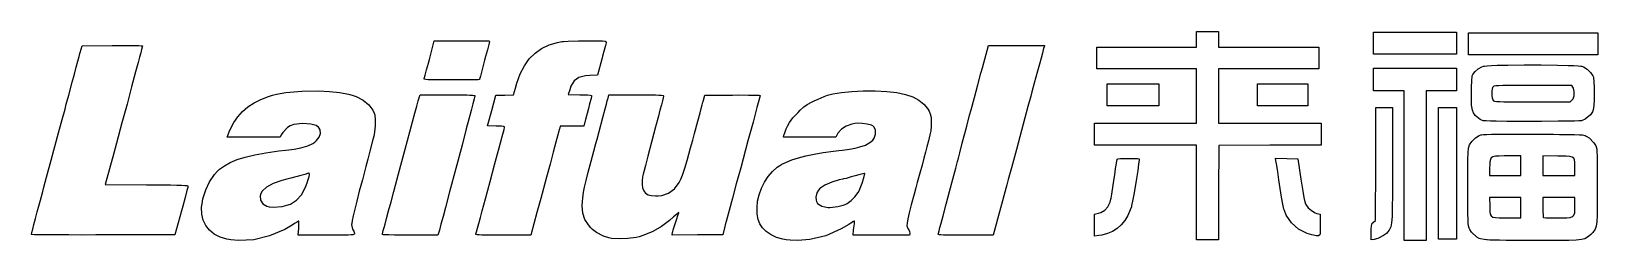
# Model space of a CAD drawing. Extents: x 2 to 2001, y 3 to 270.
import ezdxf

# ---------------------------------------------------------------- set-up
doc = ezdxf.new("R2010")
doc.units = 0

msp = doc.modelspace()

# ---------------------------------------------------------------- linework, layer by layer
for p, q in [((1489, 259.655484), (1489, 269.655484)), ((1489, 269.655484), (1503, 269.655484)), ((1503, 269.655484), (1517, 269.655484)), ((1517, 269.655484), (1517, 259.655484)), ((1715, 254.655484), (1715, 268.655484)), ((1715, 268.655484), (1768, 268.655484)), ((1768, 268.655484), (1821, 268.655484)), ((1821, 268.655484), (1821, 254.655484)), ((1836, 253.655484), (1836, 267.655484)), ((1836, 267.655484), (1918.5, 267.655484)), ((1918.5, 267.655484), (2001, 267.655484)), ((2001, 267.655484), (2001, 253.655484)), ((63.054296, 237.538711), (64.116386, 241.491299)), ((64.116386, 241.491299), (64.427996, 242.655484)), ((64.427996, 242.655484), (66.696134, 251.155484)), ((66.696134, 251.155484), (105.348067, 251.417227)), ((105.348067, 251.417227), (113.112425, 251.460516)), ((113.112425, 251.460516), (126.919922, 251.485297)), ((126.919922, 251.485297), (135.145254, 251.452935)), ((135.145254, 251.452935), (139.317133, 251.408587)), ((139.317133, 251.408587), (142.254718, 251.346946)), ((141.608675, 242.075719), (140.130357, 236.525388)), ((142.754207, 246.397564), (141.608675, 242.075719)), ((142.254718, 251.346946), (143.799474, 251.268805)), ((143.542252, 249.398922), (142.754207, 246.397564)), ((143.94811, 250.987793), (143.542252, 249.398922)), ((143.799474, 251.268805), (144, 251.223796)), ((144, 251.223796), (143.94811, 250.987793)), ((510.014919, 233.905484), (516.323461, 257.655484)), ((516.323461, 257.655484), (551.661731, 257.655484)), ((551.661731, 257.655484), (558.760444, 257.647677)), ((558.760444, 257.647677), (571.384212, 257.589932)), ((571.384212, 257.589932), (578.904379, 257.515934)), ((578.904379, 257.515934), (582.7186, 257.45493)), ((584.127686, 246.280364), (581.805713, 237.592394)), ((582.7186, 257.45493), (585.404343, 257.386418)), ((585.885986, 252.919016), (584.127686, 246.280364)), ((585.404343, 257.386418), (586.816665, 257.311968)), ((586.867334, 256.703086), (585.885986, 252.919016)), ((586.816665, 257.311968), (587, 257.273006)), ((587, 257.273006), (586.867334, 256.703086)), ((637.543735, 234.457331), (644.883173, 241.797795)), ((644.883173, 241.797795), (653.288397, 247.726306)), ((653.288397, 247.726306), (662.797505, 252.280967)), ((662.797505, 252.280967), (673.448595, 255.499881)), ((673.448595, 255.499881), (679.214289, 256.620341)), ((679.214289, 256.620341), (680.994692, 256.825399)), ((680.994692, 256.825399), (687.069882, 257.190922)), ((687.069882, 257.190922), (700.521262, 257.564509)), ((700.521262, 257.564509), (710.866631, 257.64793)), ((710.866631, 257.64793), (715.051616, 257.647462)), ((715.051616, 257.647462), (721.991182, 257.629673)), ((721.991182, 257.629673), (727.21795, 257.575812)), ((727.21795, 257.575812), (730.965204, 257.469559)), ((730.965204, 257.469559), (734.322306, 257.176243)), ((733.012695, 245.56124), (731.019021, 238.107003)), ((734.594152, 251.479237), (733.012695, 245.56124)), ((734.322306, 257.176243), (735.797466, 256.449463)), ((735.571563, 255.143143), (734.594152, 251.479237)), ((735.773804, 255.905484), (735.571563, 255.143143)), ((735.797466, 256.449463), (735.773804, 255.905484)), ((1215.71892, 222.905484), (1223.461624, 251.655484)), ((1223.461624, 251.655484), (1259.298199, 251.655484)), ((1259.298199, 251.655484), (1295.134775, 251.655484)), ((1292.293278, 241.732342), (1290.592751, 235.49104)), ((1293.53875, 246.277429), (1292.293278, 241.732342)), ((1294.265955, 248.893536), (1293.53875, 246.277429)), ((1294.415453, 249.405484), (1294.265955, 248.893536)), ((1295.134775, 251.655484), (1294.415453, 249.405484)), ((1362, 235.655484), (1362, 249.655484)), ((1362, 249.655484), (1425.5, 249.655484)), ((1425.5, 249.655484), (1489, 249.655484)), ((1489, 249.655484), (1489, 259.655484)), ((1517, 259.655484), (1517, 249.655484)), ((1517, 249.655484), (1581, 249.655484)), ((1581, 249.655484), (1645, 249.655484)), ((1645, 249.655484), (1645, 235.655484)), ((1715, 240.655484), (1715, 254.655484)), ((1768, 240.655484), (1715, 240.655484)), ((1821, 240.655484), (1768, 240.655484)), ((1821, 254.655484), (1821, 240.655484)), ((1836, 239.655484), (1836, 253.655484)), ((2001, 253.655484), (2001, 239.655484)), ((57.013976, 215.123526), (59.430098, 224.084121)), ((59.430098, 224.084121), (61.467869, 231.646084)), ((61.467869, 231.646084), (63.054296, 237.538711)), ((138.343953, 229.83857), (135.140718, 217.878683)), ((140.130357, 236.525388), (138.343953, 229.83857)), ((504.584227, 213.67355), (506.415219, 220.436245)), ((506.415219, 220.436245), (508.738274, 229.109097)), ((508.738274, 229.109097), (510.014919, 233.905484)), ((579.194287, 227.869175), (576.872314, 219.169719)), ((580.5, 232.731561), (579.194287, 227.869175)), ((581.805713, 237.592394), (580.5, 232.731561)), ((625.90982, 215.388129), (631.231983, 225.66681)), ((631.231983, 225.66681), (637.543735, 234.457331)), ((729.92755, 234.028124), (724.540755, 213.900763)), ((731.019021, 238.107003), (729.92755, 234.028124)), ((1213.98983, 216.487295), (1215.71892, 222.905484)), ((1288.500379, 227.786285), (1286.079375, 218.850842)), ((1290.592751, 235.49104), (1288.500379, 227.786285)), ((1362, 221.655484), (1362, 235.655484)), ((1425.5, 221.655484), (1362, 221.655484)), ((1489, 221.655484), (1425.5, 221.655484)), ((1489, 187.155484), (1489, 221.655484)), ((1581, 221.655484), (1517, 221.655484)), ((1517, 221.655484), (1517, 187.155484)), ((1645, 221.655484), (1581, 221.655484)), ((1645, 235.655484), (1645, 221.655484)), ((1715, 208.155484), (1715, 222.655484)), ((1715, 222.655484), (1768, 222.655484)), ((1768, 222.655484), (1821, 222.655484)), ((1821, 222.655484), (1821, 208.155484)), ((1918.5, 239.655484), (1836, 239.655484)), ((1844.449195, 218.354847), (1848.339755, 221.69581)), ((1848.339755, 221.69581), (1852.957727, 224.290642)), ((1852.957727, 224.290642), (1855.387821, 225.178014)), ((1855.387821, 225.178014), (1856.380202, 225.378472)), ((1856.380202, 225.378472), (1860.024325, 225.740296)), ((1860.024325, 225.740296), (1865.629519, 226.050036)), ((1865.629519, 226.050036), (1872.894097, 226.307741)), ((1872.894097, 226.307741), (1886.242363, 226.596838)), ((1886.242363, 226.596838), (1907.032126, 226.800622)), ((1907.032126, 226.800622), (1929.029019, 226.797128)), ((2001, 239.655484), (1918.5, 239.655484)), ((1929.029019, 226.797128), (1949.819529, 226.586738)), ((1949.819529, 226.586738), (1963.168843, 226.293401)), ((1963.168843, 226.293401), (1970.434354, 226.033388)), ((1970.434354, 226.033388), (1976.040668, 225.721866)), ((1976.040668, 225.721866), (1979.686096, 225.358884)), ((1979.686096, 225.358884), (1980.6792, 225.158111)), ((1980.6792, 225.158111), (1982.896548, 224.269537)), ((1982.896548, 224.269537), (1987.562074, 221.245111)), ((1987.562074, 221.245111), (1991.84064, 217.212449)), ((49.797388, 188.379507), (54.292493, 205.035)), ((54.292493, 205.035), (57.013976, 215.123526)), ((135.140718, 217.878683), (130.021975, 198.813136)), ((503.246199, 208.905484), (503.467398, 209.641324)), ((503.501203, 208.568909), (503.246199, 208.905484)), ((503.467398, 209.641324), (504.584227, 213.67355)), ((505.584599, 208.179004), (503.501203, 208.568909)), ((508.3264, 207.987919), (505.584599, 208.179004)), ((512.325653, 207.845685), (508.3264, 207.987919)), ((517.73249, 207.746963), (512.325653, 207.845685)), ((524.697044, 207.686414), (517.73249, 207.746963)), ((533.369449, 207.658698), (524.697044, 207.686414)), ((538.393011, 207.655484), (533.369449, 207.658698)), ((545.545704, 207.664843), (538.393011, 207.655484)), ((558.265466, 207.734074), (545.545704, 207.664843)), ((565.842818, 207.82279), (558.265466, 207.734074)), ((569.686043, 207.895928), (565.842818, 207.82279)), ((572.392209, 207.978068), (569.686043, 207.895928)), ((573.815271, 208.067327), (572.392209, 207.978068)), ((574, 208.114039), (573.815271, 208.067327)), ((574.132666, 208.699241), (574, 208.114039)), ((575.114014, 212.510487), (574.132666, 208.699241)), ((576.872314, 219.169719), (575.114014, 212.510487)), ((619.698715, 197.096453), (621.539148, 203.583183)), ((621.539148, 203.583183), (625.90982, 215.388129)), ((694.873324, 206.646053), (690.732007, 199.80896)), ((700.831569, 210.853546), (694.873324, 206.646053)), ((709.384296, 212.98052), (700.831569, 210.853546)), ((714.876576, 213.4354), (709.384296, 212.98052)), ((724.540755, 213.900763), (714.876576, 213.4354)), ((1205.541545, 185.163174), (1209.938729, 201.46127)), ((1209.938729, 201.46127), (1213.98983, 216.487295)), ((1281.969956, 203.649307), (1279.003919, 192.655484)), ((1286.079375, 218.850842), (1281.969956, 203.649307)), ((1375, 188.655484), (1375, 202.655484)), ((1375, 202.655484), (1408, 202.655484)), ((1408, 202.655484), (1441, 202.655484)), ((1441, 202.655484), (1441, 188.655484)), ((1567, 188.655484), (1567, 202.655484)), ((1567, 202.655484), (1599, 202.655484)), ((1599, 202.655484), (1631, 202.655484)), ((1631, 202.655484), (1631, 188.655484)), ((1715, 193.655484), (1715, 208.155484)), ((1821, 208.155484), (1821, 193.655484)), ((1840.088842, 197.792009), (1840.464377, 207.525235)), ((1840.464377, 207.525235), (1840.832376, 211.72386)), ((1840.832376, 211.72386), (1841.038954, 212.85613)), ((1841.038954, 212.85613), (1841.771396, 214.684541)), ((1841.771396, 214.684541), (1844.449195, 218.354847)), ((1871.229403, 200.062739), (1868.372132, 199.549549)), ((1874.801031, 200.298853), (1871.229403, 200.062739)), ((1880.156195, 200.464042), (1874.801031, 200.298853)), ((1887.680703, 200.570206), (1880.156195, 200.464042)), ((1897.760364, 200.629247), (1887.680703, 200.570206)), ((1910.780987, 200.653064), (1897.760364, 200.629247)), ((1918.514725, 200.655484), (1910.780987, 200.653064)), ((1967.886592, 200.655484), (1918.514725, 200.655484)), ((1969.443296, 198.432977), (1967.886592, 200.655484)), ((1991.84064, 217.212449), (1994.898566, 212.957315)), ((1994.898566, 212.957315), (1995.709266, 210.991873)), ((1995.709266, 210.991873), (1995.867095, 210.044514)), ((1995.867095, 210.044514), (1996.142074, 206.238214)), ((1996.142074, 206.238214), (1996.407249, 197.062496)), ((46.631845, 176.655484), (49.797388, 188.379507)), ((130.021975, 198.813136), (124.115496, 176.857652)), ((286.34684, 178.352412), (295.059061, 182.83601)), ((295.059061, 182.83601), (304.634717, 186.594247)), ((304.634717, 186.594247), (309.741822, 188.197522)), ((309.741822, 188.197522), (314.951962, 189.536296)), ((314.951962, 189.536296), (326.837767, 191.67917)), ((326.837767, 191.67917), (347.172882, 193.556525)), ((347.172882, 193.556525), (368.663834, 193.829095)), ((368.663834, 193.829095), (382.604462, 193.11902)), ((382.604462, 193.11902), (395.515585, 191.695344)), ((395.515585, 191.695344), (406.779922, 189.557922)), ((406.779922, 189.557922), (411.601644, 188.221511)), ((411.601644, 188.221511), (416.678362, 186.377889)), ((416.678362, 186.377889), (425.667665, 181.672862)), ((425.667665, 181.672862), (432.865331, 175.805979)), ((494.077482, 174.34898), (495.86675, 180.897217)), ((495.86675, 180.897217), (496.911083, 184.667157)), ((496.911083, 184.667157), (497.125515, 185.405484)), ((497.125515, 185.405484), (498.155104, 188.655484)), ((498.155104, 188.655484), (533.077552, 188.655484)), ((533.077552, 188.655484), (537.560323, 188.651704)), ((537.560323, 188.651704), (545.517806, 188.620822)), ((545.517806, 188.620822), (552.176344, 188.557415)), ((552.176344, 188.557415), (557.590099, 188.459772)), ((557.590099, 188.459772), (561.813231, 188.326177)), ((561.813231, 188.326177), (564.899903, 188.154918)), ((564.899903, 188.154918), (566.904276, 187.944282)), ((567.037119, 183.506017), (565.432267, 177.213779)), ((566.904276, 187.944282), (567.88051, 187.692555)), ((567.888736, 186.986368), (567.037119, 183.506017)), ((567.88051, 187.692555), (568, 187.550747)), ((568, 187.550747), (567.888736, 186.986368)), ((589.52182, 168.655484), (594.701451, 188.155484)), ((594.701451, 188.155484), (606.116725, 188.435195)), ((606.116725, 188.435195), (617.532, 188.714906)), ((617.532, 188.714906), (619.698715, 197.096453)), ((689.09971, 195.232726), (687.232946, 189.155484)), ((687.232946, 189.155484), (702.116473, 188.879438)), ((690.732007, 199.80896), (689.09971, 195.232726)), ((702.116473, 188.879438), (705.892733, 188.793657)), ((705.892733, 188.793657), (711.626131, 188.552679)), ((711.626131, 188.552679), (715.169044, 188.195451)), ((716.297994, 184.125542), (714.519273, 177.07628)), ((715.169044, 188.195451), (716.803487, 187.693537)), ((716.909455, 186.827419), (716.297994, 184.125542)), ((716.803487, 187.693537), (716.993161, 187.379438)), ((716.993161, 187.379438), (716.909455, 186.827419)), ((735.873148, 176.568554), (737.054541, 180.977887)), ((737.054541, 180.977887), (737.787267, 183.723523)), ((737.787267, 183.723523), (737.967385, 184.405484)), ((737.967385, 184.405484), (739.077088, 188.655484)), ((739.077088, 188.655484), (774.038544, 188.655484)), ((774.038544, 188.655484), (778.595065, 188.651775)), ((778.595065, 188.651775), (786.647594, 188.621276)), ((786.647594, 188.621276), (793.343511, 188.558149)), ((793.343511, 188.558149), (798.751703, 188.460174)), ((798.751703, 188.460174), (802.941057, 188.325131)), ((802.941057, 188.325131), (805.98046, 188.150798)), ((805.98046, 188.150798), (808.534095, 187.810775)), ((807.431217, 181.162126), (806.033618, 175.788239)), ((808.415322, 185.021394), (807.431217, 181.162126)), ((808.932823, 187.16404), (808.415322, 185.021394)), ((808.534095, 187.810775), (809, 187.528505)), ((809, 187.528505), (808.932823, 187.16404)), ((859.105626, 179.125241), (859.386007, 180.155484)), ((859.386007, 180.155484), (861.568688, 188.155484)), ((861.568688, 188.155484), (896.784344, 188.418276)), ((896.784344, 188.418276), (904.355185, 188.457756)), ((904.355185, 188.457756), (917.198738, 188.424052)), ((917.198738, 188.424052), (924.491321, 188.306386)), ((924.491321, 188.306386), (928.081946, 188.186896)), ((930.474547, 181.611731), (928.066853, 172.478632)), ((928.081946, 188.186896), (930.558146, 188.036404)), ((931.598102, 185.998919), (930.474547, 181.611731)), ((930.558146, 188.036404), (931.83631, 187.856482)), ((931.953824, 187.491377), (931.598102, 185.998919)), ((931.83631, 187.856482), (932, 187.755976)), ((932, 187.755976), (931.953824, 187.491377)), ((997.551427, 179.271366), (1001.045862, 181.001336)), ((1001.045862, 181.001336), (1006.082611, 183.326568)), ((1006.082611, 183.326568), (1013.837263, 186.520534)), ((1013.837263, 186.520534), (1018.234565, 188.089714)), ((1018.234565, 188.089714), (1019.968638, 188.612609)), ((1019.968638, 188.612609), (1024.807475, 189.784762)), ((1024.807475, 189.784762), (1036.118152, 191.722029)), ((1036.118152, 191.722029), (1049.188924, 193.073437)), ((1049.188924, 193.073437), (1063.519101, 193.787218)), ((1063.519101, 193.787218), (1071, 193.888822)), ((1071, 193.888822), (1078.991353, 193.806184)), ((1078.991353, 193.806184), (1093.60798, 193.051515)), ((1093.60798, 193.051515), (1106.44818, 191.495683)), ((1106.44818, 191.495683), (1117.56597, 189.12032)), ((1117.56597, 189.12032), (1127.015368, 185.907058)), ((1127.015368, 185.907058), (1134.850389, 181.837529)), ((1134.850389, 181.837529), (1141.125051, 176.893363)), ((1201.331654, 169.569961), (1205.541545, 185.163174)), ((1277.417362, 186.770367), (1273.864961, 173.593957)), ((1279.003919, 192.655484), (1277.417362, 186.770367)), ((1375, 174.655484), (1375, 188.655484)), ((1441, 188.655484), (1441, 174.655484)), ((1489, 152.655484), (1489, 187.155484)), ((1517, 187.155484), (1517, 152.655484)), ((1567, 174.655484), (1567, 188.655484)), ((1631, 188.655484), (1631, 174.655484)), ((1734.5, 193.655484), (1715, 193.655484)), ((1754, 193.655484), (1734.5, 193.655484)), ((1754, 98.155484), (1754, 193.655484)), ((1801.5, 193.655484), (1782, 193.655484)), ((1782, 193.655484), (1782, 98.155484)), ((1821, 193.655484), (1801.5, 193.655484)), ((1840.005577, 190.101828), (1840.088842, 197.792009)), ((1840.006125, 186.842006), (1840.005577, 190.101828)), ((1840.026813, 181.439277), (1840.006125, 186.842006)), ((1840.157956, 175.644832), (1840.026813, 181.439277)), ((1866.084611, 193.642004), (1866, 190.140759)), ((1866, 190.140759), (1866.015317, 187.951579)), ((1866.015317, 187.951579), (1866.187761, 184.827213)), ((1866.84312, 197.958818), (1866.084611, 193.642004)), ((1866.187761, 184.827213), (1867.050514, 182.273088)), ((1867.571429, 199.084055), (1866.84312, 197.958818)), ((1867.050514, 182.273088), (1868.222506, 181.212188)), ((1868.372132, 199.549549), (1867.571429, 199.084055)), ((1868.222506, 181.212188), (1869.219917, 180.755904)), ((1869.219917, 180.755904), (1872.295738, 180.250158)), ((1872.295738, 180.250158), (1875.924307, 180.015787)), ((1875.924307, 180.015787), (1881.235199, 179.850587)), ((1966.090909, 179.655484), (1968.545455, 182.110029)), ((1968.545455, 182.110029), (1969.791299, 183.58381)), ((1970.09839, 197.101392), (1969.443296, 198.432977)), ((1969.791299, 183.58381), (1970.903918, 187.335909)), ((1970.894051, 192.989206), (1970.09839, 197.101392)), ((1971, 190.387523), (1970.894051, 192.989206)), ((1970.903918, 187.335909), (1971, 190.387523)), ((1996.399372, 181.582688), (1996.253414, 176.027188)), ((1996.439829, 186.643087), (1996.399372, 181.582688)), ((1996.407249, 197.062496), (1996.450374, 189.655484)), ((1996.450374, 189.655484), (1996.439829, 186.643087)), ((41.370389, 157.171803), (44.974547, 170.518468)), ((44.974547, 170.518468), (46.631845, 176.655484)), ((124.115496, 176.857652), (117.618883, 152.748233)), ((260.421066, 153.409706), (265.535168, 160.672098)), ((265.535168, 160.672098), (271.570456, 167.25819)), ((271.570456, 167.25819), (278.512492, 173.155716)), ((278.512492, 173.155716), (286.34684, 178.352412)), ((432.865331, 175.805979), (437.984005, 169.011464)), ((437.984005, 169.011464), (439.673922, 165.339541)), ((439.673922, 165.339541), (440.213942, 163.206829)), ((440.213942, 163.206829), (440.814877, 156.838641)), ((488.627472, 154.258832), (491.634112, 165.357751)), ((491.634112, 165.357751), (494.077482, 174.34898)), ((563.176839, 168.497937), (560.373495, 157.746777)), ((565.432267, 177.213779), (563.176839, 168.497937)), ((584.342189, 149.155484), (589.52182, 168.655484)), ((711.307451, 165.035367), (709.169007, 157.06918)), ((712.95246, 171.155484), (711.307451, 165.035367)), ((714.519273, 177.07628), (712.95246, 171.155484)), ((731.334615, 159.67294), (734.300667, 170.709832)), ((734.300667, 170.709832), (735.873148, 176.568554)), ((802.210373, 161.304613), (798.652516, 147.968407)), ((804.275633, 169.101734), (802.210373, 161.304613)), ((806.033618, 175.788239), (804.275633, 169.101734)), ((852.634069, 155.187954), (855.436938, 165.567123)), ((855.436938, 165.567123), (856.9925, 171.322384)), ((856.9925, 171.322384), (858.233675, 175.909433)), ((858.233675, 175.909433), (859.105626, 179.125241)), ((924.887305, 160.608466), (923.099352, 153.993184)), ((928.066853, 172.478632), (924.887305, 160.608466)), ((973.885529, 159.265663), (977.895812, 163.679714)), ((977.895812, 163.679714), (980.463551, 166.29109)), ((980.463551, 166.29109), (983.274436, 169.067552)), ((983.274436, 169.067552), (987.863735, 173.224699)), ((987.863735, 173.224699), (992.180926, 176.31021)), ((992.180926, 176.31021), (997.551427, 179.271366)), ((1141.125051, 176.893363), (1145.89337, 171.056192)), ((1145.89337, 171.056192), (1147.729532, 167.79699)), ((1147.729532, 167.79699), (1149.216564, 164.471515)), ((1149.216564, 164.471515), (1150.246239, 159.736118)), ((1195.731477, 148.72814), (1199.463624, 162.655484)), ((1199.463624, 162.655484), (1201.331654, 169.569961)), ((1273.864961, 173.593957), (1267.834389, 151.227139)), ((1408, 174.655484), (1375, 174.655484)), ((1441, 174.655484), (1408, 174.655484)), ((1599, 174.655484), (1567, 174.655484)), ((1631, 174.655484), (1599, 174.655484)), ((1717.769339, 100.560411), (1718.038678, 172.655484)), ((1718.038678, 172.655484), (1728.519339, 172.655484)), ((1728.519339, 172.655484), (1739, 172.655484)), ((1739, 172.655484), (1739, 99.333623)), ((1798, 88.655484), (1798, 172.655484)), ((1798, 172.655484), (1809.5, 172.655484)), ((1809.5, 172.655484), (1821, 172.655484)), ((1821, 172.655484), (1821, 88.655484)), ((1841.118093, 169.185262), (1840.157956, 175.644832)), ((1842.570525, 165.889801), (1841.118093, 169.185262)), ((1844.777405, 162.346374), (1842.570525, 165.889801)), ((1850.866952, 157.233129), (1844.777405, 162.346374)), ((1881.235199, 179.850587), (1888.588334, 179.743364)), ((1888.588334, 179.743364), (1898.343632, 179.682922)), ((1898.343632, 179.682922), (1910.861014, 179.658066)), ((1910.861014, 179.658066), (1918.267961, 179.655484)), ((1918.267961, 179.655484), (1966.090909, 179.655484)), ((1991.771426, 163.324251), (1984.909698, 157.478026)), ((1994.229396, 167.00221), (1991.771426, 163.324251)), ((1994.895497, 168.373856), (1994.229396, 167.00221)), ((1995.796443, 171.366229), (1994.895497, 168.373856)), ((1996.253414, 176.027188), (1995.796443, 171.366229)), ((35.471571, 135.32693), (41.370389, 157.171803)), ((117.618883, 152.748233), (110.72974, 127.220882)), ((252.017186, 134.655484), (254.508721, 141.274885)), ((254.508721, 141.274885), (256.242589, 145.483278)), ((256.242589, 145.483278), (260.421066, 153.409706)), ((322.832309, 140.769375), (320.979429, 137.605821)), ((328.949817, 146.911937), (322.832309, 140.769375)), ((332.339275, 149.012191), (328.949817, 146.911937)), ((337.086124, 150.747274), (332.339275, 149.012191)), ((348.012899, 152.299244), (337.086124, 150.747274)), ((358.814887, 151.453074), (348.012899, 152.299244)), ((365.365066, 149.359774), (358.814887, 151.453074)), ((368.420632, 147.314481), (365.365066, 149.359774)), ((369.440548, 146.105875), (368.420632, 147.314481)), ((370.450798, 144.055617), (369.440548, 146.105875)), ((370.911618, 139.529964), (370.450798, 144.055617)), ((440.123416, 141.282497), (439.560917, 137.97086)), ((440.782503, 148.998027), (440.123416, 141.282497)), ((440.814877, 156.838641), (440.782503, 148.998027)), ((479.242647, 119.490811), (485.148393, 141.387524)), ((485.148393, 141.387524), (488.627472, 154.258832)), ((557.124893, 145.348582), (551.641699, 124.512469)), ((560.373495, 157.746777), (557.124893, 145.348582)), ((595.171094, 148.872733), (584.342189, 149.155484)), ((597.857103, 148.785822), (595.171094, 148.872733)), ((601.996465, 148.537366), (597.857103, 148.785822)), ((604.613089, 148.172553), (601.996465, 148.537366)), ((603.907637, 138.592246), (605.413778, 144.537488)), ((605.851939, 147.671174), (604.613089, 148.172553)), ((605.413778, 144.537488), (605.930188, 146.861545)), ((606, 147.362956), (605.851939, 147.671174)), ((605.930188, 146.861545), (606, 147.362956)), ((675.32885, 142.500174), (674.022912, 137.708974)), ((675.849581, 144.386287), (675.32885, 142.500174)), ((675.996508, 144.905484), (675.849581, 144.386287)), ((677.080283, 148.655484), (675.996508, 144.905484)), ((692.001597, 148.655484), (677.080283, 148.655484)), ((706.922912, 148.655484), (692.001597, 148.655484)), ((707.920755, 152.405484), (706.922912, 148.655484)), ((708.203532, 153.464932), (707.920755, 152.405484)), ((709.169007, 157.06918), (708.203532, 153.464932)), ((723.92868, 132.155484), (726.548493, 141.884414)), ((726.548493, 141.884414), (731.334615, 159.67294)), ((798.652516, 147.968407), (796.051419, 138.278505)), ((848.308351, 139.15524), (852.634069, 155.187954)), ((923.099352, 153.993184), (916.566206, 129.880744)), ((962.629445, 138.131387), (963.48135, 140.397061)), ((963.48135, 140.397061), (965.535359, 145.138101)), ((965.535359, 145.138101), (967.193589, 148.655484)), ((967.193589, 148.655484), (969.644921, 153.286614)), ((969.644921, 153.286614), (973.885529, 159.265663)), ((1031.386583, 139.944573), (1029.793585, 137.101797)), ((1035.952147, 144.966108), (1031.386583, 139.944573)), ((1042.028571, 148.890114), (1035.952147, 144.966108)), ((1049.221585, 151.461979), (1042.028571, 148.890114)), ((1053.113602, 152.161292), (1049.221585, 151.461979)), ((1055.842422, 152.349029), (1053.113602, 152.161292)), ((1062.31142, 152.10479), (1055.842422, 152.349029)), ((1068.901647, 151.202327), (1062.31142, 152.10479)), ((1074.140401, 149.843312), (1068.901647, 151.202327)), ((1075.792757, 149.055619), (1074.140401, 149.843312)), ((1077.494959, 147.54763), (1075.792757, 149.055619)), ((1079.433716, 143.419579), (1077.494959, 147.54763)), ((1079.420008, 138.437813), (1079.433716, 143.419579)), ((1149.759238, 142.76108), (1148.759612, 137.560923)), ((1150.295287, 148.375792), (1149.759238, 142.76108)), ((1150.246239, 159.736118), (1150.390045, 155.217154)), ((1150.365482, 152.155484), (1150.295287, 148.375792)), ((1150.390045, 155.217154), (1150.365482, 152.155484)), ((1190.019416, 127.053433), (1195.731477, 148.72814)), ((1267.834389, 151.227139), (1259.17277, 119.104336)), ((1359, 138.655484), (1359, 152.655484)), ((1359, 152.655484), (1424, 152.655484)), ((1424, 152.655484), (1489, 152.655484)), ((1517, 152.655484), (1582.5, 152.655484)), ((1582.5, 152.655484), (1648, 152.655484)), ((1648, 152.655484), (1648, 138.662725)), ((1854.764045, 155.651197), (1850.866952, 157.233129)), ((1855.504315, 155.530154), (1854.764045, 155.651197)), ((1858.804661, 155.313762), (1855.504315, 155.530154)), ((1864.25576, 155.131307), (1858.804661, 155.313762)), ((1871.52683, 154.982409), (1864.25576, 155.131307)), ((1885.122291, 154.821146), (1871.52683, 154.982409)), ((1906.53216, 154.720016), (1885.122291, 154.821146)), ((1929.267814, 154.746245), (1906.53216, 154.720016)), ((1950.682989, 154.896778), (1929.267814, 154.746245)), ((1964.285912, 155.089417), (1950.682989, 154.896778)), ((1971.563615, 155.255099), (1964.285912, 155.089417)), ((1977.022674, 155.450139), (1971.563615, 155.255099)), ((1980.332305, 155.674158), (1977.022674, 155.450139)), ((1981.077716, 155.796914), (1980.332305, 155.674158)), ((1984.909698, 157.478026), (1981.077716, 155.796914)), ((27.334716, 105.192763), (35.471571, 135.32693)), ((110.72974, 127.220882), (107.199721, 114.155484)), ((285.887272, 134.655484), (252.017186, 134.655484)), ((319.757359, 134.655484), (285.887272, 134.655484)), ((320.979429, 137.605821), (319.757359, 134.655484)), ((337.627172, 119.571151), (346.085524, 121.079695)), ((346.085524, 121.079695), (354.684892, 123.448731)), ((354.684892, 123.448731), (361.097267, 126.467302)), ((361.097267, 126.467302), (363.781312, 128.302253)), ((363.781312, 128.302253), (366.084004, 130.317943)), ((366.084004, 130.317943), (369.409404, 134.804089)), ((369.409404, 134.804089), (370.911618, 139.529964)), ((437.622996, 129.968187), (434.185164, 116.70615)), ((439.136699, 136.101746), (437.622996, 129.968187)), ((439.560917, 137.97086), (439.136699, 136.101746)), ((551.641699, 124.512469), (543.730526, 94.590348)), ((597.0581, 113.279983), (599.181497, 121.129725)), ((599.181497, 121.129725), (600.905213, 127.491606)), ((600.905213, 127.491606), (602.155259, 132.091806)), ((602.155259, 132.091806), (602.579535, 133.645707)), ((602.579535, 133.645707), (603.907637, 138.592246)), ((671.420526, 128.09861), (667.999605, 115.420952)), ((674.022912, 137.708974), (671.420526, 128.09861)), ((719.822115, 116.873908), (722.481673, 126.779826)), ((722.481673, 126.779826), (723.92868, 132.155484)), ((793.427483, 128.468734), (788.63296, 110.221077)), ((796.051419, 138.278505), (793.427483, 128.468734)), ((838.85327, 104.882696), (843.437273, 121.177688)), ((843.437273, 121.177688), (846.016631, 130.655484)), ((846.016631, 130.655484), (848.308351, 139.15524)), ((916.566206, 129.880744), (907.304832, 95.666304)), ((961.783184, 134.655484), (962.417492, 137.405484)), ((995.231077, 134.655484), (961.783184, 134.655484)), ((962.417492, 137.405484), (962.629445, 138.131387)), ((1028.67897, 134.655484), (995.231077, 134.655484)), ((1029.793585, 137.101797), (1028.67897, 134.655484)), ((1045.992743, 119.507231), (1053.290555, 120.795225)), ((1053.290555, 120.795225), (1059.359532, 122.18491)), ((1059.359532, 122.18491), (1066.508119, 124.5677)), ((1066.508119, 124.5677), (1073.228505, 128.559733)), ((1073.228505, 128.559733), (1075.743119, 131.015693)), ((1075.743119, 131.015693), (1077.455913, 133.357186)), ((1077.455913, 133.357186), (1079.420008, 138.437813)), ((1144.943899, 122.164682), (1143.222271, 115.669875)), ((1146.962108, 130.000301), (1144.943899, 122.164682)), ((1148.759612, 137.560923), (1146.962108, 130.000301)), ((1186.801689, 114.6173), (1190.019416, 127.053433)), ((1359, 124.655484), (1359, 138.655484)), ((1424, 124.655484), (1359, 124.655484)), ((1489, 124.655484), (1424, 124.655484)), ((1489, 64.155484), (1489, 124.655484)), ((1517.5, 124.155484), (1517.242194, 63.905484)), ((1582.75, 124.412725), (1517.5, 124.155484)), ((1648, 124.669967), (1582.75, 124.412725)), ((1648, 138.662725), (1648, 124.669967)), ((1835.62174, 114.635047), (1836.349377, 120.621088)), ((1836.349377, 120.621088), (1837.510943, 124.748573)), ((1837.510943, 124.748573), (1840.260789, 129.049976)), ((1840.260789, 129.049976), (1842.894935, 131.721008)), ((1842.894935, 131.721008), (1845.207285, 133.758527)), ((1845.207285, 133.758527), (1849.841358, 136.689612)), ((1849.841358, 136.689612), (1852.055292, 137.515002)), ((1852.055292, 137.515002), (1852.843138, 137.680596)), ((1852.843138, 137.680596), (1855.452938, 137.96424)), ((1855.452938, 137.96424), (1859.614304, 138.186887)), ((1859.614304, 138.186887), (1865.534541, 138.35141)), ((1865.534541, 138.35141), (1873.420953, 138.460679)), ((1873.420953, 138.460679), (1883.480846, 138.517569)), ((1883.480846, 138.517569), (1895.921526, 138.52495)), ((1895.921526, 138.52495), (1910.950297, 138.485696)), ((1910.950297, 138.485696), (1919.5, 138.449478)), ((1919.5, 138.449478), (1925.171034, 138.42289)), ((1925.171034, 138.42289), (1935.475118, 138.372674)), ((1935.475118, 138.372674), (1944.474671, 138.323492)), ((1944.474671, 138.323492), (1952.265035, 138.271848)), ((1952.265035, 138.271848), (1961.891906, 138.182119)), ((1961.891906, 138.182119), (1971.385409, 138.021241)), ((1971.385409, 138.021241), (1977.75827, 137.787598)), ((1977.75827, 137.787598), (1981.77321, 137.453228)), ((1981.77321, 137.453228), (1985.042966, 136.701639)), ((1985.042966, 136.701639), (1986.5, 135.993113)), ((1986.5, 135.993113), (1990.020374, 133.677001)), ((1990.020374, 133.677001), (1996.308082, 127.285906)), ((1996.308082, 127.285906), (1998.638047, 123.655484)), ((1998.638047, 123.655484), (1999.218044, 122.344088)), ((1999.218044, 122.344088), (1999.841566, 119.302713)), ((21.568014, 83.835357), (27.334716, 105.192763)), ((107.199721, 114.155484), (96.388259, 74.155484)), ((248.396925, 98.288376), (255.777848, 102.38872)), ((255.777848, 102.38872), (264.560723, 106.013926)), ((264.560723, 106.013926), (274.953184, 109.228212)), ((274.953184, 109.228212), (287.162864, 112.095798)), ((287.162864, 112.095798), (301.397399, 114.680902)), ((301.397399, 114.680902), (317.864421, 117.047744)), ((317.864421, 117.047744), (327, 118.169385)), ((327, 118.169385), (330.808203, 118.631617)), ((330.808203, 118.631617), (337.627172, 119.571151)), ((431.50078, 106.655484), (428.994783, 97.356854)), ((434.185164, 116.70615), (431.50078, 106.655484)), ((470.698658, 87.744029), (474.979861, 103.655484)), ((474.979861, 103.655484), (479.242647, 119.490811)), ((593.285449, 99.314616), (597.0581, 113.279983)), ((663.940829, 100.347021), (659.424874, 83.547838)), ((667.999605, 115.420952), (663.940829, 100.347021)), ((712.733008, 90.043014), (716.384285, 103.980404)), ((716.384285, 103.980404), (719.822115, 116.873908)), ((788.63296, 110.221077), (785.660939, 98.625964)), ((835.980213, 95.196733), (838.85327, 104.882696)), ((957.205548, 98.553589), (959.689236, 100.056283)), ((959.689236, 100.056283), (965.580218, 102.947715)), ((965.580218, 102.947715), (972.683496, 105.682333)), ((972.683496, 105.682333), (980.976052, 108.254287)), ((980.976052, 108.254287), (990.434873, 110.657729)), ((990.434873, 110.657729), (1001.036941, 112.886812)), ((1001.036941, 112.886812), (1012.75924, 114.935687)), ((1012.75924, 114.935687), (1025.578756, 116.798506)), ((1025.578756, 116.798506), (1032.392777, 117.658316)), ((1032.392777, 117.658316), (1037.30647, 118.271742)), ((1037.30647, 118.271742), (1045.992743, 119.507231)), ((1141.164211, 108.008861), (1138.739282, 99.053621)), ((1143.222271, 115.669875), (1141.164211, 108.008861)), ((1181.757821, 95.020359), (1183.970281, 103.518178)), ((1183.970281, 103.518178), (1185.098671, 107.908845)), ((1185.098671, 107.908845), (1185.541231, 109.655484)), ((1185.541231, 109.655484), (1186.801689, 114.6173)), ((1259.17277, 119.104336), (1252.785489, 95.41784)), ((1385.810916, 94.733731), (1386.794056, 101.158291)), ((1386.794056, 101.158291), (1387.449534, 105.104922)), ((1387.449534, 105.104922), (1387.617131, 105.905484)), ((1387.617131, 105.905484), (1387.861558, 106.428042)), ((1387.861558, 106.428042), (1389.1209, 107.143934)), ((1389.1209, 107.143934), (1392.165219, 107.512616)), ((1392.165219, 107.512616), (1397.903707, 107.644197)), ((1397.903707, 107.644197), (1402.067388, 107.655484)), ((1402.067388, 107.655484), (1407.47716, 107.610879)), ((1407.47716, 107.610879), (1413.612135, 107.405688)), ((1413.612135, 107.405688), (1415.715633, 107.203753)), ((1415.196254, 100.282462), (1413.958563, 92.011598)), ((1415.903047, 105.751991), (1415.196254, 100.282462)), ((1415.715633, 107.203753), (1416, 107.0902)), ((1416, 107.0902), (1415.903047, 105.751991)), ((1590.386078, 104.933462), (1589.828799, 107.711441)), ((1589.828799, 107.711441), (1604.1644, 107.433462)), ((1590.464144, 104.507807), (1590.386078, 104.933462)), ((1590.736689, 102.868004), (1590.464144, 104.507807)), ((1591.400676, 98.669923), (1590.736689, 102.868004)), ((1604.1644, 107.433462), (1618.5, 107.155484)), ((1618.5, 107.155484), (1622.238693, 81.155484)), ((1717.5, 28.465339), (1717.769339, 100.560411)), ((1835.125938, 97.494243), (1835.239403, 106.061322)), ((1835.239403, 106.061322), (1835.62174, 114.635047)), ((1863.473627, 103.068322), (1863.241644, 98.845095)), ((1864.031179, 106.142391), (1863.473627, 103.068322)), ((1865.198352, 108.249612), (1864.031179, 106.142391)), ((1867.259194, 109.572292), (1865.198352, 108.249612)), ((1870.497759, 110.292739), (1867.259194, 109.572292)), ((1875.198095, 110.593261), (1870.497759, 110.292739)), ((1881.644255, 110.656166), (1875.198095, 110.593261)), ((1885.610784, 110.655484), (1881.644255, 110.656166)), ((1903, 110.655484), (1885.610784, 110.655484)), ((1903, 98.155484), (1903, 110.655484)), ((1950.082438, 110.466094), (1931, 110.776705)), ((1931, 110.776705), (1931, 98.216094)), ((1954.145093, 110.405315), (1950.082438, 110.466094)), ((1960.704975, 110.268612), (1954.145093, 110.405315)), ((1965.428031, 109.946031), (1960.704975, 110.268612)), ((1968.614757, 109.238749), (1965.428031, 109.946031)), ((1970.56565, 107.947942), (1968.614757, 109.238749)), ((1971.581205, 105.874787), (1970.56565, 107.947942)), ((1971.96192, 102.820462), (1971.581205, 105.874787)), ((1972.00829, 98.586143), (1971.96192, 102.820462)), ((1999.841566, 119.302713), (2000.118576, 115.849673)), ((2000.118576, 115.849673), (2000.305162, 110.688855)), ((2000.305162, 110.688855), (2000.41891, 103.333903)), ((2000.41891, 103.333903), (2000.477401, 93.298462)), ((18.114846, 71.045799), (21.568014, 83.835357)), ((229.442287, 77.867717), (235.80272, 87.028698)), ((235.80272, 87.028698), (239.5, 91.106495)), ((239.5, 91.106495), (242.210319, 93.648674)), ((242.210319, 93.648674), (248.396925, 98.288376)), ((328, 81.159019), (321.617338, 79.560353)), ((333.107895, 82.338751), (328, 81.159019)), ((341.128113, 84.355242), (333.107895, 82.338751)), ((345.773816, 85.624175), (341.128113, 84.355242)), ((347.644614, 86.174312), (345.773816, 85.624175)), ((350.854784, 87.137704), (347.644614, 86.174312)), ((354.660866, 88.230244), (350.854784, 87.137704)), ((356.106772, 88.604843), (354.660866, 88.230244)), ((355.019296, 79.577075), (356.377803, 84.320931)), ((356.394614, 88.655484), (356.106772, 88.604843)), ((356.377803, 84.320931), (356.936207, 87.202068)), ((356.749819, 88.505885), (356.394614, 88.655484)), ((356.936207, 87.202068), (356.749819, 88.505885)), ((424.469568, 80.406819), (420.592454, 65.649308)), ((428.994783, 97.356854), (424.469568, 80.406819)), ((464.702009, 65.471548), (470.698658, 87.744029)), ((543.730526, 94.590348), (535.88619, 65.069198)), ((587.546917, 78.042272), (593.285449, 99.314616)), ((659.424874, 83.547838), (652.188966, 56.582077)), ((710.01198, 79.245102), (712.733008, 90.043014)), ((781.562942, 80.000176), (781.354946, 74.466114)), ((781.983816, 83.155484), (781.562942, 80.000176)), ((782.164985, 84.118219), (781.983816, 83.155484)), ((782.900307, 87.404068), (782.164985, 84.118219)), ((784.084858, 92.315347), (782.900307, 87.404068)), ((785.660939, 98.625964), (784.084858, 92.315347)), ((828.783368, 77.04935), (831.481411, 82.121758)), ((831.481411, 82.121758), (831.917363, 83.113915)), ((831.917363, 83.113915), (833.003882, 86.000244)), ((833.003882, 86.000244), (834.36342, 90.045395)), ((834.36342, 90.045395), (835.980213, 95.196733)), ((907.304832, 95.666304), (901.711106, 74.979911)), ((937.584697, 77.168654), (942.280161, 84.314673)), ((942.280161, 84.314673), (947.745387, 90.715021)), ((947.745387, 90.715021), (953.897641, 96.20338)), ((953.897641, 96.20338), (957.205548, 98.553589)), ((1032.871548, 80.191688), (1023.441842, 77.205573)), ((1037.472432, 81.159842), (1032.871548, 80.191688)), ((1038.513798, 81.36443), (1037.472432, 81.159842)), ((1041.73323, 82.121876), (1038.513798, 81.36443)), ((1048.426074, 83.876345), (1041.73323, 82.121876)), ((1053.369723, 85.261901), (1048.426074, 83.876345)), ((1058.025915, 86.568619), (1053.369723, 85.261901)), ((1063.396385, 87.960413), (1058.025915, 86.568619)), ((1062.380965, 76.073596), (1064.526688, 82.792362)), ((1065.314434, 88.36094), (1063.396385, 87.960413)), ((1064.526688, 82.792362), (1065.507634, 86.611722)), ((1065.623995, 88.364822), (1065.314434, 88.36094)), ((1065.507634, 86.611722), (1065.699384, 88.066751)), ((1065.699384, 88.066751), (1065.623995, 88.364822)), ((1135.917049, 88.676134), (1132.667075, 76.748382)), ((1138.739282, 99.053621), (1135.917049, 88.676134)), ((1173.930381, 65.359166), (1178.084681, 81.04983)), ((1178.084681, 81.04983), (1181.757821, 95.020359)), ((1248.82542, 80.733227), (1246.984071, 73.905484)), ((1252.785489, 95.41784), (1248.82542, 80.733227)), ((1382.687255, 73.258218), (1383.982705, 82.155484)), ((1383.982705, 82.155484), (1384.619366, 86.610537)), ((1384.619366, 86.610537), (1385.810916, 94.733731)), ((1412.373519, 82.046775), (1410.624664, 71.495372)), ((1413.958563, 92.011598), (1412.373519, 82.046775)), ((1592.661915, 90.479493), (1591.400676, 98.669923)), ((1594.21254, 80.236353), (1592.661915, 90.479493)), ((1595.048564, 74.655484), (1594.21254, 80.236353)), ((1622.238693, 81.155484), (1623.021637, 75.847499)), ((1739.000235, 92.025624), (1738.998548, 78.79409)), ((1739, 99.333623), (1739.000235, 92.025624)), ((1754, 2.655484), (1754, 98.155484)), ((1782, 98.155484), (1782, 2.655484)), ((1798, 4.655484), (1798, 88.655484)), ((1821, 88.655484), (1821, 4.655484)), ((1835.112039, 90.594452), (1835.125938, 97.494243)), ((1835.134612, 82.637605), (1835.112039, 90.594452)), ((1835.182576, 73.532562), (1835.134612, 82.637605)), ((1863.158975, 96.245576), (1862.81795, 85.655484)), ((1862.81795, 85.655484), (1882.908975, 85.655484)), ((1863.241644, 98.845095), (1863.158975, 96.245576)), ((1882.908975, 85.655484), (1903, 85.655484)), ((1903, 85.655484), (1903, 98.155484)), ((1931, 98.216094), (1931, 85.655484)), ((1931, 85.655484), (1951.5, 85.655484)), ((1951.5, 85.655484), (1972, 85.655484)), ((1972, 95.964354), (1972.00829, 98.586143)), ((1972, 85.655484), (1972, 95.964354)), ((2000.477401, 93.298462), (2000.498222, 80.096178)), ((2000.498222, 80.096178), (2000.5, 72.155484)), ((13.628743, 54.412414), (16.551917, 65.256973)), ((16.551917, 65.256973), (18.114846, 71.045799)), ((96.388259, 74.155484), (149.19413, 73.89672)), ((149.19413, 73.89672), (156.588421, 73.857204)), ((156.588421, 73.857204), (169.391888, 73.766325)), ((169.391888, 73.766325), (179.726143, 73.654601)), ((179.726143, 73.654601), (187.804312, 73.515972)), ((187.804312, 73.515972), (193.839527, 73.344379)), ((193.839527, 73.344379), (198.044914, 73.133761)), ((198.044914, 73.133761), (200.633603, 72.87806)), ((200.501621, 66.476685), (198.242708, 57.890432)), ((201.562305, 70.651477), (200.501621, 66.476685)), ((200.633603, 72.87806), (201.818723, 72.571215)), ((201.90354, 72.112045), (201.562305, 70.651477)), ((201.818723, 72.571215), (201.951547, 72.39672)), ((201.951547, 72.39672), (201.90354, 72.112045)), ((221.052871, 55.935162), (224.507104, 67.464066)), ((224.507104, 67.464066), (229.442287, 77.867717)), ((294.91288, 62.926341), (294.127456, 59.94379)), ((296.416801, 65.673581), (294.91288, 62.926341)), ((301.955757, 70.918401), (296.416801, 65.673581)), ((310.502678, 75.628187), (301.955757, 70.918401)), ((321.617338, 79.560353), (310.502678, 75.628187)), ((340.538395, 54.233111), (346.914055, 61.261533)), ((346.914055, 61.261533), (351.945802, 70.712147)), ((351.945802, 70.712147), (354.022717, 76.417441)), ((354.022717, 76.417441), (355.019296, 79.577075)), ((420.592454, 65.649308), (417.362312, 53.07979)), ((461.12554, 52.197655), (464.702009, 65.471548)), ((535.88619, 65.069198), (530.540846, 45.06009)), ((581.592409, 55.953819), (584.540553, 66.885688)), ((584.540553, 66.885688), (587.546917, 78.042272)), ((705.680524, 57.051442), (706.769551, 64.539751)), ((706.769551, 64.539751), (708.07342, 70.954677)), ((708.07342, 70.954677), (710.01198, 79.245102)), ((781.354946, 74.466114), (782.000731, 69.905476)), ((782.000731, 69.905476), (783.510829, 66.243884)), ((783.510829, 66.243884), (784.593286, 64.726989)), ((784.593286, 64.726989), (785.942089, 63.333194)), ((785.942089, 63.333194), (789.167682, 61.266924)), ((789.167682, 61.266924), (793.326975, 60.097846)), ((793.326975, 60.097846), (798.695629, 59.748478)), ((801.919611, 59.856972), (806.734066, 60.442682)), ((806.734066, 60.442682), (815.316459, 63.431919)), ((815.316459, 63.431919), (822.619732, 68.932457)), ((822.619732, 68.932457), (828.783368, 77.04935)), ((901.711106, 74.979911), (896.759099, 56.648441)), ((928.944223, 52.919757), (930.833993, 61.304877)), ((930.833993, 61.304877), (933.741729, 69.443282)), ((933.741729, 69.443282), (937.584697, 77.168654)), ((1004.576959, 63.827745), (1003.253102, 57.998253)), ((1006.453124, 67.182913), (1004.576959, 63.827745)), ((1008.419788, 69.174017), (1006.453124, 67.182913)), ((1014.838958, 73.329217), (1008.419788, 69.174017)), ((1023.441842, 77.205573), (1014.838958, 73.329217)), ((1053.171587, 58.670068), (1057.239632, 64.155305)), ((1057.239632, 64.155305), (1058.779783, 66.933976)), ((1058.779783, 66.933976), (1059.915278, 69.49243)), ((1059.915278, 69.49243), (1062.380965, 76.073596)), ((1128.645632, 61.976532), (1124.999522, 48.385827)), ((1130.872173, 70.16315), (1128.645632, 61.976532)), ((1132.667075, 76.748382), (1130.872173, 70.16315)), ((1169.671664, 49.363415), (1173.930381, 65.359166)), ((1246.984071, 73.905484), (1229.656435, 9.655484)), ((1380.066042, 57.008462), (1380.922606, 61.937466)), ((1380.922606, 61.937466), (1382.687255, 73.258218)), ((1408.895542, 61.464764), (1407.369697, 53.062328)), ((1410.624664, 71.495372), (1408.895542, 61.464764)), ((1489, 3.655484), (1489, 64.155484)), ((1517.242194, 63.905484), (1516.984387, 3.655484)), ((1595.914052, 69.008853), (1595.048564, 74.655484)), ((1597.682631, 58.279263), (1595.914052, 69.008853)), ((1623.021637, 75.847499), (1624.593307, 65.92987)), ((1624.593307, 65.92987), (1626.027695, 57.76835)), ((1738.986062, 67.295932), (1738.953266, 57.396063)), ((1738.998548, 78.79409), (1738.986062, 67.295932)), ((1835.212618, 68.520984), (1835.182576, 73.532562)), ((1835.263341, 60.315375), (1835.212618, 68.520984)), ((1835.361686, 46.829497), (1835.263341, 60.315375)), ((2000.500197, 67.163932), (2000.49688, 58.119982)), ((2000.5, 72.155484), (2000.500197, 67.163932)), ((9.630341, 39.516514), (13.628743, 54.412414)), ((193.600907, 40.655484), (185.29872, 10.155484)), ((195.269631, 46.807624), (193.600907, 40.655484)), ((198.242708, 57.890432), (195.269631, 46.807624)), ((219.385474, 45.193158), (219.898516, 49.785432)), ((219.564493, 36.58816), (219.385474, 45.193158)), ((219.898516, 49.785432), (221.052871, 55.935162)), ((294.127456, 59.94379), (294.578722, 54.344539)), ((294.578722, 54.344539), (297.440061, 49.697687)), ((297.440061, 49.697687), (302.368179, 46.560746)), ((302.368179, 46.560746), (305.5, 45.732717)), ((305.5, 45.732717), (310.658646, 45.257073)), ((310.658646, 45.257073), (322.024424, 46.26621)), ((322.024424, 46.26621), (328, 47.730432)), ((328, 47.730432), (332.61079, 49.397552)), ((332.61079, 49.397552), (340.538395, 54.233111)), ((414.778016, 42.693735), (412.838437, 34.486611)), ((417.362312, 53.07979), (414.778016, 42.693735)), ((455.409111, 31.006202), (457.996396, 40.59234)), ((457.996396, 40.59234), (461.12554, 52.197655)), ((530.540846, 45.06009), (527.425917, 33.463838)), ((575.125566, 32.077451), (577.518484, 40.89309)), ((577.518484, 40.89309), (581.592409, 55.953819)), ((652.188966, 56.582077), (647.320532, 38.405484)), ((705.144713, 47.122789), (705.316848, 52.560307)), ((705.967116, 37.753528), (705.144713, 47.122789)), ((705.316848, 52.560307), (705.680524, 57.051442)), ((798.695629, 59.748478), (801.919611, 59.856972)), ((892.600784, 41.234469), (890.094328, 31.927021)), ((896.759099, 56.648441), (892.600784, 41.234469)), ((928.155154, 44.454242), (928.944223, 52.919757)), ((928.199237, 40.24331), (928.155154, 44.454242)), ((928.481396, 36.376717), (928.199237, 40.24331)), ((1003.253102, 57.998253), (1003.489256, 54.311322)), ((1003.489256, 54.311322), (1003.975127, 52.715533)), ((1003.975127, 52.715533), (1005.521815, 50.150961)), ((1005.521815, 50.150961), (1010.929381, 46.654697)), ((1010.929381, 46.654697), (1014.866843, 45.673491)), ((1014.866843, 45.673491), (1016.667881, 45.360275)), ((1016.667881, 45.360275), (1019.150463, 44.880537)), ((1019.150463, 44.880537), (1019.526234, 44.773103)), ((1019.526234, 44.773103), (1019.699059, 44.770485)), ((1019.699059, 44.770485), (1020.947854, 44.883879)), ((1020.947854, 44.883879), (1024.572227, 45.294449)), ((1024.572227, 45.294449), (1027.761843, 45.684852)), ((1027.761843, 45.684852), (1031.308819, 46.238607)), ((1031.308819, 46.238607), (1038.109917, 47.827418)), ((1038.109917, 47.827418), (1040.526367, 48.666786)), ((1040.526367, 48.666786), (1043.056562, 49.961532)), ((1043.056562, 49.961532), (1048.256084, 53.750856)), ((1048.256084, 53.750856), (1053.171587, 58.670068)), ((1124.999522, 48.385827), (1122.354915, 38.067069)), ((1165.685273, 34.477625), (1169.671664, 49.363415)), ((1367.043805, 38.591722), (1372.064559, 41.48575)), ((1372.064559, 41.48575), (1375.920215, 45.895251)), ((1375.920215, 45.895251), (1378.732476, 51.959411)), ((1378.732476, 51.959411), (1379.785367, 55.655484)), ((1379.785367, 55.655484), (1380.066042, 57.008462)), ((1404.515403, 41.937915), (1401.32857, 34.633285)), ((1405.863574, 45.933885), (1404.515403, 41.937915)), ((1406.230672, 47.395442), (1405.863574, 45.933885)), ((1407.369697, 53.062328), (1406.230672, 47.395442)), ((1599.334384, 49.217251), (1597.682631, 58.279263)), ((1600.668953, 42.922036), (1599.334384, 49.217251)), ((1601.154681, 41.155484), (1600.668953, 42.922036)), ((1603.50242, 35.372313), (1601.154681, 41.155484)), ((1626.027695, 57.76835), (1627.150811, 52.352931)), ((1627.150811, 52.352931), (1627.54127, 50.98438)), ((1627.54127, 50.98438), (1628.545526, 48.870536)), ((1628.545526, 48.870536), (1631.667515, 44.665515)), ((1631.667515, 44.665515), (1635.775085, 40.942989)), ((1635.775085, 40.942989), (1640.269372, 38.245683)), ((1738.788709, 41.850844), (1738.541254, 33.382727)), ((1738.890652, 48.959396), (1738.788709, 41.850844)), ((1738.953266, 57.396063), (1738.890652, 48.959396)), ((1835.478859, 36.767355), (1835.361686, 46.829497)), ((1882.911524, 57.655484), (1862.823048, 57.655484)), ((1862.823048, 57.655484), (1863.161524, 46.565195)), ((1863.161524, 46.565195), (1863.241842, 43.864762)), ((1863.241842, 43.864762), (1863.464441, 39.481579)), ((1903, 57.655484), (1882.911524, 57.655484)), ((1903, 44.655484), (1903, 57.655484)), ((1903, 31.655484), (1903, 44.655484)), ((1951.5, 57.655484), (1931, 57.655484)), ((1931, 57.655484), (1931, 45.32215)), ((1931, 45.32215), (1931.052604, 40.480744)), ((1931.052604, 40.480744), (1931.294596, 34.80799)), ((1972, 57.655484), (1951.5, 57.655484)), ((1971.84637, 38.354148), (1971.994254, 43.113029)), ((1971.994254, 43.113029), (1972, 46.723578)), ((1972, 46.723578), (1972, 57.655484)), ((2000.429756, 43.453627), (2000.275131, 35.070767)), ((2000.477747, 50.248457), (2000.429756, 43.453627)), ((2000.49688, 58.119982), (2000.477747, 50.248457)), ((3.763034, 17.4393), (5.333689, 23.393457)), ((5.333689, 23.393457), (7.309353, 30.827389)), ((7.309353, 30.827389), (9.630341, 39.516514)), ((221.306804, 28.810614), (219.564493, 36.58816)), ((224.560192, 21.926181), (221.306804, 28.810614)), ((229.272441, 16.00052), (224.560192, 21.926181)), ((334.679967, 22.510986), (325.321977, 17.028135)), ((337.835302, 24.508498), (334.679967, 22.510986)), ((341.557093, 26.773785), (337.835302, 24.508498)), ((342.955284, 27.550484), (341.557093, 26.773785)), ((343.224343, 27.655484), (342.955284, 27.550484)), ((343.319242, 27.471792), (343.224343, 27.655484)), ((343.235746, 18.655484), (343.393604, 22.150015)), ((343.429154, 26.113003), (343.319242, 27.471792)), ((343.393604, 22.150015), (343.429154, 26.113003)), ((410.888925, 24.591037), (410.802734, 23.471897)), ((410.802734, 23.471897), (410.91417, 21.276844)), ((411.542449, 28.453889), (410.888925, 24.591037)), ((410.91417, 21.276844), (411.872864, 17.486732)), ((412.838437, 34.486611), (411.542449, 28.453889)), ((452.238245, 19.293867), (453.458216, 23.789844)), ((453.458216, 23.789844), (455.409111, 31.006202)), ((524.789663, 23.715107), (522.734745, 16.202181)), ((527.425917, 33.463838), (524.789663, 23.715107)), ((571.395304, 18.414788), (573.063743, 24.508463)), ((573.063743, 24.508463), (575.125566, 32.077451)), ((647.320532, 38.405484), (639.626446, 9.655484)), ((708.529163, 29.8221), (705.967116, 37.753528)), ((713.05175, 22.644666), (708.529163, 29.8221)), ((716.117276, 19.124997), (713.05175, 22.644666)), ((806.202583, 20.734778), (795.297686, 14.413651)), ((816.602814, 28.504824), (806.202583, 20.734778)), ((821.622447, 32.938273), (816.602814, 28.504824)), ((821.289106, 16.532846), (822.805002, 21.575855)), ((823.162485, 34.347238), (821.622447, 32.938273)), ((822.805002, 21.575855), (825.316158, 29.331138)), ((825.801454, 36.623464), (823.162485, 34.347238)), ((825.316158, 29.331138), (827.653951, 36.000283)), ((827.664006, 38.034761), (825.801454, 36.623464)), ((827.653951, 36.000283), (828.50784, 38.155484)), ((828.524216, 38.409937), (827.664006, 38.034761)), ((828.50784, 38.155484), (828.524216, 38.409937)), ((886.933676, 20.134091), (886.674712, 19.155484)), ((887.690655, 22.972364), (886.933676, 20.134091)), ((888.750538, 26.926782), (887.690655, 22.972364)), ((890.094328, 31.927021), (888.750538, 26.926782)), ((929.665807, 29.739315), (928.481396, 36.376717)), ((931.827552, 24.1755), (929.665807, 29.739315)), ((935.147281, 19.220319), (931.827552, 24.1755)), ((1045.281182, 23.282134), (1035.671568, 17.617257)), ((1047.952684, 24.980223), (1045.281182, 23.282134)), ((1051.115747, 26.90595), (1047.952684, 24.980223)), ((1052.313827, 27.566223), (1051.115747, 26.90595)), ((1051.753383, 19.203921), (1052.338755, 23.999234)), ((1052.550235, 27.655484), (1052.313827, 27.566223)), ((1052.338755, 23.999234), (1052.570202, 25.405484)), ((1052.702745, 27.477945), (1052.550235, 27.655484)), ((1052.570202, 25.405484), (1052.713384, 26.279117)), ((1052.713384, 26.279117), (1052.702745, 27.477945)), ((1119.712795, 25.142545), (1119.536574, 21.485355)), ((1119.536574, 21.485355), (1120.451984, 18.027345)), ((1120.622457, 30.494546), (1119.712795, 25.142545)), ((1122.354915, 38.067069), (1120.622457, 30.494546)), ((1161.659188, 19.587008), (1163.100828, 24.892935)), ((1163.100828, 24.892935), (1165.685273, 34.477625)), ((1359, 36.456002), (1364.058484, 37.669514)), ((1359, 22.426912), (1359, 36.456002)), ((1359, 8.397822), (1359, 22.426912)), ((1364.058484, 37.669514), (1367.043805, 38.591722)), ((1392.968579, 22.751707), (1387.781496, 18.162439)), ((1397.48195, 28.239936), (1392.968579, 22.751707)), ((1401.32857, 34.633285), (1397.48195, 28.239936)), ((1610.143572, 25.278204), (1603.50242, 35.372313)), ((1619.133001, 17.363616), (1610.143572, 25.278204)), ((1640.269372, 38.245683), (1642.47439, 37.45109)), ((1642.47439, 37.45109), (1647, 36.240674)), ((1647, 36.240674), (1647, 22.448079)), ((1647, 22.448079), (1647.00718, 19.672758)), ((1712.008292, 17.138803), (1712.163798, 21.589869)), ((1712.163798, 21.589869), (1713.190202, 24.831632)), ((1713.190202, 24.831632), (1714.75, 26.272847)), ((1714.75, 26.272847), (1717.5, 28.465339)), ((1737.100089, 20.457137), (1734.990541, 15.961239)), ((1737.984912, 25.479489), (1737.100089, 20.457137)), ((1738.541254, 33.382727), (1737.984912, 25.479489)), ((1835.642412, 29.556886), (1835.478859, 36.767355)), ((1835.879896, 24.626028), (1835.642412, 29.556886)), ((1836.218864, 21.402717), (1835.879896, 24.626028)), ((1836.977868, 18.518017), (1836.218864, 21.402717)), ((1863.464441, 39.481579), (1864.009217, 36.296203)), ((1864.009217, 36.296203), (1865.16364, 34.11771)), ((1865.16364, 34.11771), (1867.215184, 32.755174)), ((1867.215184, 32.755174), (1870.45132, 32.01767)), ((1870.45132, 32.01767), (1875.15952, 31.714274)), ((1875.15952, 31.714274), (1881.627255, 31.654061)), ((1881.627255, 31.654061), (1885.610784, 31.655484)), ((1885.610784, 31.655484), (1903, 31.655484)), ((1931.294596, 34.80799), (1931.532747, 32.707795)), ((1931.532747, 32.707795), (1931.666667, 32.32215)), ((1931.666667, 32.32215), (1932.146109, 32.188231)), ((1932.146109, 32.188231), (1934.940136, 31.95008)), ((1934.940136, 31.95008), (1939.699892, 31.769742)), ((1939.699892, 31.769742), (1945.848018, 31.669091)), ((1945.848018, 31.669091), (1949.262296, 31.655484)), ((1949.262296, 31.655484), (1952.012071, 31.657891)), ((1952.012071, 31.657891), (1956.624705, 31.683951)), ((1956.624705, 31.683951), (1961.652722, 31.81019)), ((1961.652722, 31.81019), (1965.740784, 32.236467)), ((1965.740784, 32.236467), (1968.115575, 33.090649)), ((1968.115575, 33.090649), (1969.09563, 33.723578)), ((1969.09563, 33.723578), (1970.773967, 35.090414)), ((1970.773967, 35.090414), (1971.84637, 38.354148)), ((1999.067131, 21.049917), (1997.833496, 17.149022)), ((1999.846229, 26.768545), (1999.067131, 21.049917)), ((2000.275131, 35.070767), (1999.846229, 26.768545)), ((2, 10.50174), (2.075495, 10.868637)), ((2.475408, 10.415782), (2, 10.50174)), ((2.075495, 10.868637), (2.657074, 13.189499)), ((6.137785, 10.259205), (2.475408, 10.415782)), ((2.657074, 13.189499), (3.763034, 17.4393)), ((13.102507, 10.125135), (6.137785, 10.259205)), ((22.993886, 10.016038), (13.102507, 10.125135)), ((35.436235, 9.93438), (22.993886, 10.016038)), ((50.053866, 9.882626), (35.436235, 9.93438)), ((66.471093, 9.863241), (50.053866, 9.882626)), ((84.312229, 9.878691), (66.471093, 9.863241)), ((93.64936, 9.90025), (84.312229, 9.878691)), ((185.29872, 10.155484), (93.64936, 9.90025)), ((235.391338, 11.099291), (229.272441, 16.00052)), ((242.864666, 7.288155), (235.391338, 11.099291)), ((251.640213, 4.632773), (242.864666, 7.288155)), ((256.5, 3.759008), (251.640213, 4.632773)), ((266.247051, 2.858625), (256.5, 3.759008)), ((286.077214, 3.914133), (266.247051, 2.858625)), ((305.936456, 8.677503), (286.077214, 3.914133)), ((325.321977, 17.028135), (305.936456, 8.677503)), ((342.722589, 9.655484), (343.235746, 18.655484)), ((378.28797, 9.655484), (342.722589, 9.655484)), ((384.135426, 9.657267), (378.28797, 9.655484)), ((393.850394, 9.677596), (384.135426, 9.657267)), ((401.202263, 9.733748), (393.850394, 9.677596)), ((406.523222, 9.841894), (401.202263, 9.733748)), ((410.145463, 10.0182), (406.523222, 9.841894)), ((412.401175, 10.278838), (410.145463, 10.0182)), ((411.872864, 17.486732), (412.699829, 15.971897)), ((413.949167, 10.863282), (412.401175, 10.278838)), ((412.699829, 15.971897), (413.418787, 14.740251)), ((413.418787, 14.740251), (414.240416, 12.307209)), ((414.24189, 11.405484), (413.949167, 10.863282)), ((414.240416, 12.307209), (414.24189, 11.405484)), ((450, 10.425583), (450.152439, 11.275356)), ((450.18393, 10.347135), (450, 10.425583)), ((450.152439, 11.275356), (451.181778, 15.404653)), ((451.600838, 10.197233), (450.18393, 10.347135)), ((451.181778, 15.404653), (451.931897, 18.175583)), ((454.2953, 10.059288), (451.600838, 10.197233)), ((451.931897, 18.175583), (452.238245, 19.293867)), ((458.121904, 9.936459), (454.2953, 10.059288)), ((465.666485, 9.787469), (458.121904, 9.936459)), ((478.331237, 9.671202), (465.666485, 9.787469)), ((485.452996, 9.655484), (478.331237, 9.671202)), ((520.905992, 9.655484), (485.452996, 9.655484)), ((521.957367, 13.405484), (520.905992, 9.655484)), ((522.734745, 16.202181), (521.957367, 13.405484)), ((569.35403, 11.135688), (569.487732, 11.568024)), ((569.443611, 10.70178), (569.35403, 11.135688)), ((571.001762, 10.220862), (569.443611, 10.70178)), ((569.487732, 11.568024), (570.182538, 14.025087)), ((570.182538, 14.025087), (571.395304, 18.414788)), ((573.355448, 9.998012), (571.001762, 10.220862)), ((577.053656, 9.840946), (573.355448, 9.998012)), ((582.347172, 9.739013), (577.053656, 9.840946)), ((589.486785, 9.68156), (582.347172, 9.739013)), ((598.723283, 9.657937), (589.486785, 9.68156)), ((604.206234, 9.655484), (598.723283, 9.657937)), ((639.626446, 9.655484), (604.206234, 9.655484)), ((718.253142, 17.063571), (716.117276, 19.124997)), ((723.331538, 13.214675), (718.253142, 17.063571)), ((732.408734, 8.441561), (723.331538, 13.214675)), ((739, 6.17157), (732.408734, 8.441561)), ((742.568575, 5.484014), (739, 6.17157)), ((752.231205, 4.905002), (742.568575, 5.484014)), ((763.377281, 5.317702), (752.231205, 4.905002)), ((773.746174, 6.638412), (763.377281, 5.317702)), ((777.93273, 7.613113), (773.746174, 6.638412)), ((783.860072, 9.525182), (777.93273, 7.613113)), ((795.297686, 14.413651), (783.860072, 9.525182)), ((819.772164, 9.627477), (820.463178, 13.310899)), ((852.038103, 9.89148), (819.772164, 9.627477)), ((820.463178, 13.310899), (820.640991, 14.118202)), ((820.640991, 14.118202), (821.289106, 16.532846)), ((884.304043, 10.155484), (852.038103, 9.89148)), ((886.674712, 19.155484), (884.304043, 10.155484)), ((937.297843, 16.825669), (935.147281, 19.220319)), ((940.00467, 14.270702), (937.297843, 16.825669)), ((945.999116, 10.009325), (940.00467, 14.270702)), ((952.93403, 6.802561), (945.999116, 10.009325)), ((961.008702, 4.558257), (952.93403, 6.802561)), ((965.535728, 3.768229), (961.008702, 4.558257)), ((970.416846, 3.187625), (965.535728, 3.768229)), ((980.338297, 2.775388), (970.416846, 3.187625)), ((995.482326, 3.996132), (980.338297, 2.775388)), ((1015.781842, 8.963473), (995.482326, 3.996132)), ((1035.671568, 17.617257), (1015.781842, 8.963473)), ((1050.840812, 9.655484), (1051.471556, 16.405484)), ((1086.850855, 9.655484), (1050.840812, 9.655484)), ((1051.471556, 16.405484), (1051.753383, 19.203921)), ((1122.860898, 9.655484), (1086.850855, 9.655484)), ((1120.451984, 18.027345), (1121.718446, 16.307191)), ((1121.718446, 16.307191), (1122.939206, 14.12661)), ((1123.230867, 11.905484), (1122.860898, 9.655484)), ((1122.939206, 14.12661), (1123.230867, 11.905484)), ((1159.378728, 10.858436), (1159.383099, 11.405484)), ((1160.561696, 10.271358), (1159.378728, 10.858436)), ((1159.383099, 11.405484), (1159.662998, 12.372401)), ((1159.662998, 12.372401), (1160.497546, 15.354537)), ((1160.497546, 15.354537), (1161.659188, 19.587008)), ((1162.630549, 10.01119), (1160.561696, 10.271358)), ((1166.11332, 9.836441), (1162.630549, 10.01119)), ((1171.344085, 9.730348), (1166.11332, 9.836441)), ((1178.656918, 9.676149), (1171.344085, 9.730348)), ((1188.385892, 9.657081), (1178.656918, 9.676149)), ((1194.26083, 9.655484), (1188.385892, 9.657081)), ((1229.656435, 9.655484), (1194.26083, 9.655484)), ((1364.220691, 9.090372), (1359, 8.397822)), ((1368.108341, 9.726791), (1364.220691, 9.090372)), ((1375.358339, 11.656141), (1368.108341, 9.726791)), ((1381.913737, 14.46597), (1375.358339, 11.656141)), ((1387.781496, 18.162439), (1381.913737, 14.46597)), ((1502.992194, 3.655484), (1489, 3.655484)), ((1516.984387, 3.655484), (1502.992194, 3.655484)), ((1630.175559, 11.888408), (1619.133001, 17.363616)), ((1636.374529, 10.146777), (1630.175559, 11.888408)), ((1638.391487, 9.698214), (1636.374529, 10.146777)), ((1641.631093, 8.994953), (1638.391487, 9.698214)), ((1644.796839, 8.762909), (1641.631093, 8.994953)), ((1646.397567, 10.059375), (1644.796839, 8.762909)), ((1646.854921, 12.073466), (1646.397567, 10.059375)), ((1647.006194, 15.217805), (1646.854921, 12.073466)), ((1647.00718, 19.672758), (1647.006194, 15.217805)), ((1712, 13.822606), (1712.008292, 17.138803)), ((1712, 3.564858), (1712, 13.822606)), ((1715.75, 4.198625), (1712, 3.564858)), ((1720.508807, 5.512408), (1715.75, 4.198625)), ((1727.663742, 9.036246), (1720.508807, 5.512408)), ((1731.527528, 11.929534), (1727.663742, 9.036246)), ((1732.951689, 13.413042), (1731.527528, 11.929534)), ((1734.990541, 15.961239), (1732.951689, 13.413042)), ((1768, 2.655484), (1754, 2.655484)), ((1782, 2.655484), (1768, 2.655484)), ((1809.5, 4.655484), (1798, 4.655484)), ((1821, 4.655484), (1809.5, 4.655484)), ((1837.691086, 17.060803), (1836.977868, 18.518017)), ((1840.048827, 13.56064), (1837.691086, 17.060803)), ((1846.592602, 7.319924), (1840.048827, 13.56064)), ((1849.861091, 5.45442), (1846.592602, 7.319924)), ((1851.39862, 4.982966), (1849.861091, 5.45442)), ((1856.267945, 4.028678), (1851.39862, 4.982966)), ((1859, 3.663382), (1856.267945, 4.028678)), ((1859.950429, 3.588899), (1859, 3.663382)), ((1863.436516, 3.442306), (1859.950429, 3.588899)), ((1868.824095, 3.301837), (1863.436516, 3.442306)), ((1875.858588, 3.171046), (1868.824095, 3.301837)), ((1884.285417, 3.053482), (1875.858588, 3.171046)), ((1893.850004, 2.952698), (1884.285417, 3.053482)), ((1909.773294, 2.840754), (1893.850004, 2.952698)), ((1921.068499, 2.797459), (1909.773294, 2.840754)), ((1926.839438, 2.782686), (1921.068499, 2.797459)), ((1937.303187, 2.760116), (1926.839438, 2.782686)), ((1946.419235, 2.756363), (1937.303187, 2.760116)), ((1954.295349, 2.782849), (1946.419235, 2.756363)), ((1964.020383, 2.904263), (1954.295349, 2.782849)), ((1973.653152, 3.278592), (1964.020383, 2.904263)), ((1980.265991, 3.979474), (1973.653152, 3.278592)), ((1984.721038, 5.098287), (1980.265991, 3.979474)), ((1989.24367, 7.76001), (1984.721038, 5.098287)), ((1992.076083, 10.323419), (1989.24367, 7.76001)), ((1994.902545, 13.030613), (1992.076083, 10.323419)), ((1997.833496, 17.149022), (1994.902545, 13.030613))]:
    msp.add_line(p, q)

doc.saveas('drawing.dxf')
